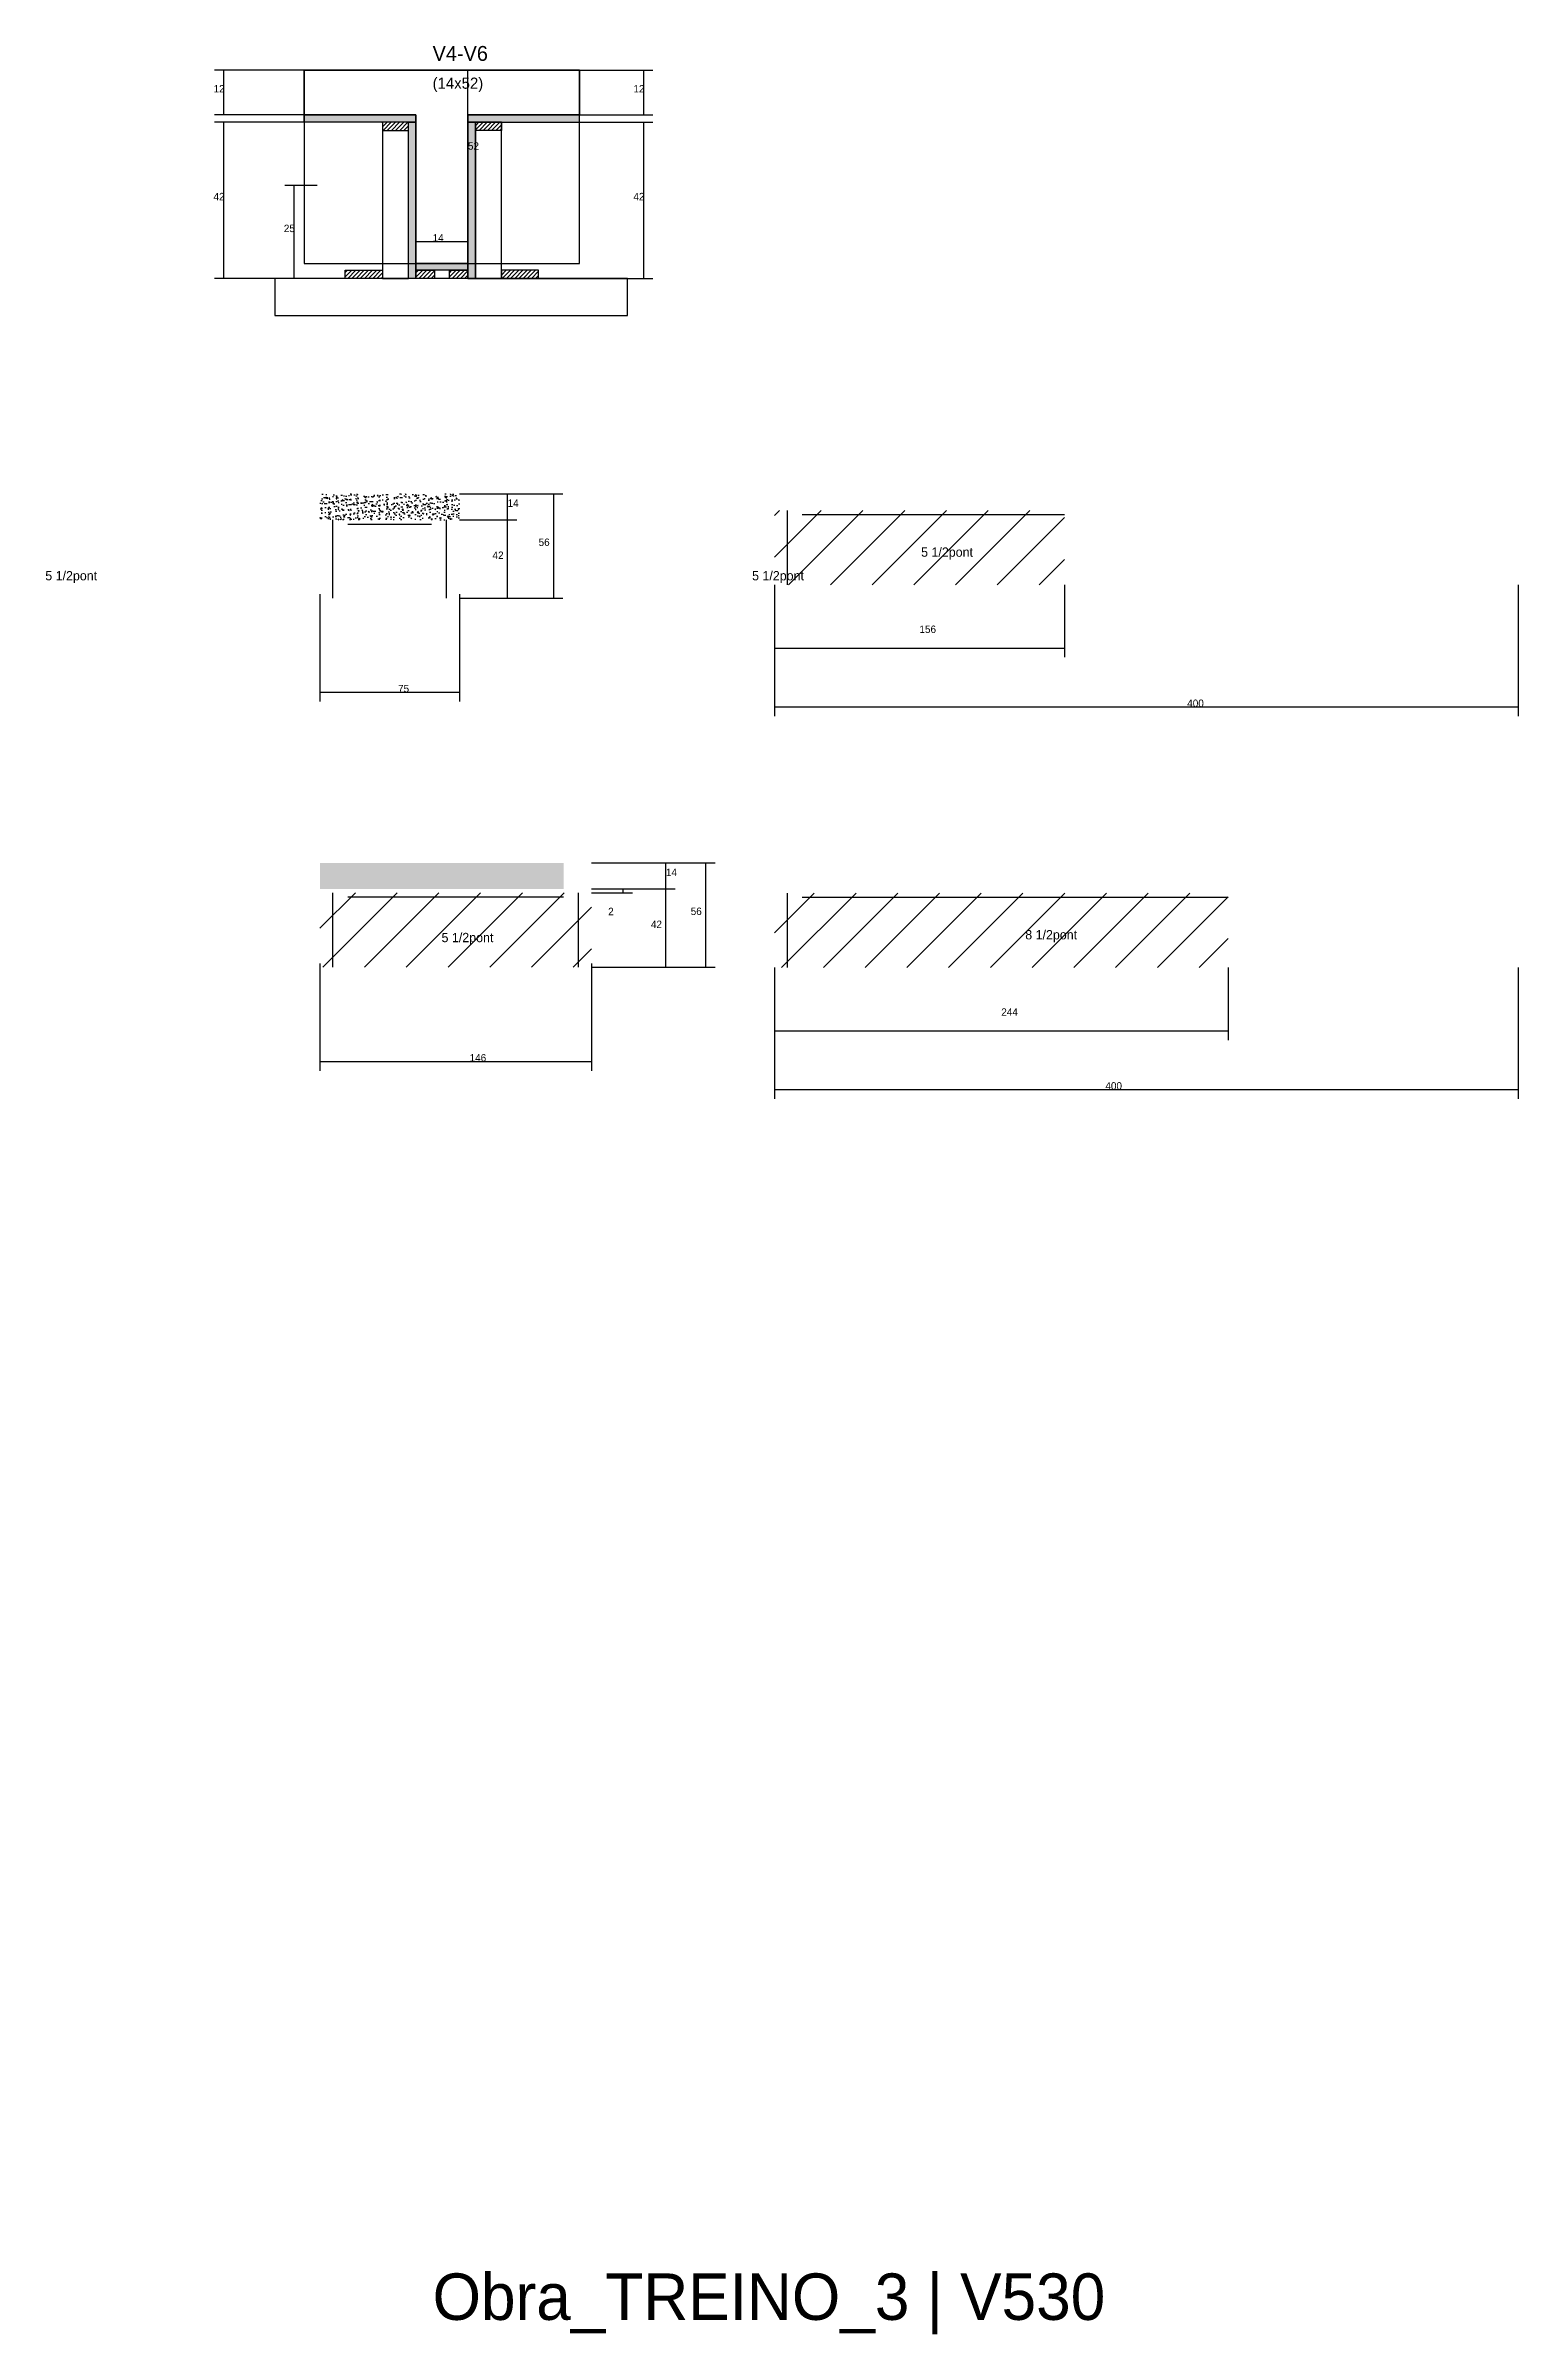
# Model space of a CAD drawing. Header units: metres. Extents: x -2848 to 21926, y -45195 to 1016.
# Drawn here: x 1392 to 2184, y -38618 to -37387 of the extents above; entities that cross this region are included whole.
import ezdxf

# ---------------------------------------------------------------- set-up
doc = ezdxf.new("R2010")
doc.units = ezdxf.units.M
for name, color, linetype in [('CONCRETO', 251, 'Continuous'), ('COTA', 4, 'Continuous'), ('Cota Seção (2x)', 4, 'Continuous'), ('Hachura', 253, 'Continuous'), ('LABEL_ID', 3, 'Continuous'), ('Madeira', 126, 'Continuous'), ('NOMENCLATURA', 7, 'Continuous'), ('Painéis', 200, 'Continuous'), ('SARR_2.2x7', 40, 'Continuous'), ('Texto Seção', 7, 'Continuous')]:
    doc.layers.add(name, color=color, linetype=linetype)

msp = doc.modelspace()

# ---------------------------------------------------------------- texts
at = {"layer": 'COTA'}
for s, p in [('12', (1482.2, -37412)), ('12', (1708, -37412)), ('42', (1482.2, -37470)), ('42', (1708, -37470)), ('25', (1520, -37487.1)), ('14', (1640.3, -37634.9)), ('42', (1632.2, -37662.9)), ('56', (1657, -37655.9)), ('156', (1861.8, -37702.7)), ('75', (1581.4, -37734.6)), ('400', (2005.8, -37742.5)), ('14', (1725.5, -37833.4)), ('2', (1694.4, -37854.5)), ('42', (1717.4, -37861.4)), ('56', (1738.8, -37854.4)), ('244', (1905.8, -37908.6)), ('146', (1619.9, -37933.2)), ('400', (1961.8, -37948.3))]:
    msp.add_text(s, height=4, dxfattribs=at).set_placement(p)
at = {"layer": 'Cota Seção (2x)'}
for s, p in [('52', (1619, -37442.8)), ('14', (1600, -37492.2))]:
    msp.add_text(s, height=4, dxfattribs=at).set_placement(p)
at = {"layer": 'LABEL_ID'}
msp.add_text('Obra_TREINO_3 | V530', height=25, dxfattribs=at).set_placement((1600, -38610))
at = {"layer": 'NOMENCLATURA'}
for s, p in [('5 1/2pont', (1862.7, -37661.7)), ('5 1/2pont', (1391.7, -37674.4)), ('5 1/2pont', (1771.8, -37674.4)), ('5 1/2pont', (1604.8, -37869)), ('8 1/2pont', (1918.7, -37867.5))]:
    msp.add_text(s, height=5, dxfattribs=at).set_placement(p)
at = {"layer": 'Texto Seção'}
for s, height, p in [('V4-V6', 8, (1600, -37395)), ('(14x52)', 6, (1600, -37410))]:
    msp.add_text(s, height=height, dxfattribs=at).set_placement(p)

# ---------------------------------------------------------------- hatches: boundary and pattern name
at = {"layer": 'COTA'}
h = msp.add_hatch(dxfattribs=at)
h.set_pattern_fill('AR-CONC', scale=0.03)
h.paths.add_polyline_path([(1539.4, -37627.9), (1539.4, -37641.9), (1614.4, -37641.9), (1614.4, -37627.9)])
h = msp.add_hatch(dxfattribs=at)
h.set_pattern_fill('AR-CONC', scale=0.03)
h.paths.add_polyline_path([(1539.4, -37826.4), (1539.4, -37840.4), (1670.4, -37840.4), (1670.4, -37826.4)])
at = {"layer": 'Hachura'}
h = msp.add_hatch(color=8, dxfattribs=at)
h.dxf.hatch_style = 1
h.paths.add_polyline_path([(1531, -37428), (1531, -37424), (1531, -37424), (1591, -37424), (1591, -37424), (1591, -37428), (1591, -37428), (1531, -37428)])
h = msp.add_hatch(dxfattribs=at)
h.set_pattern_fill('ANSI31', scale=0.5)
h.paths.add_polyline_path([(1573, -37428), (1573, -37432.4), (1573, -37432.4), (1587, -37432.4), (1587, -37432.4), (1587, -37428), (1587, -37428), (1573, -37428)])
h = msp.add_hatch(color=8, dxfattribs=at)
h.dxf.hatch_style = 1
h.paths.add_polyline_path([(1587, -37428), (1591, -37428), (1591, -37428), (1591, -37512), (1591, -37512), (1587, -37512), (1587, -37512), (1587, -37428)])
h = msp.add_hatch(color=8, dxfattribs=at)
h.dxf.hatch_style = 1
h.paths.add_polyline_path([(1679, -37428), (1679, -37424), (1679, -37424), (1619, -37424), (1619, -37424), (1619, -37428), (1619, -37428), (1679, -37428)])
h = msp.add_hatch(color=8, dxfattribs=at)
h.dxf.hatch_style = 1
h.paths.add_polyline_path([(1623, -37428), (1619, -37428), (1619, -37428), (1619, -37512), (1619, -37512), (1623, -37512), (1623, -37512), (1623, -37428)])
h = msp.add_hatch(dxfattribs=at)
h.set_pattern_fill('ANSI31', scale=0.5)
h.paths.add_polyline_path([(1637, -37428), (1637, -37432.4), (1637, -37432.4), (1623, -37432.4), (1623, -37432.4), (1623, -37428), (1623, -37428), (1637, -37428)])
h = msp.add_hatch(dxfattribs=at)
h.set_pattern_fill('ANSI31', scale=0.5)
h.paths.add_polyline_path([(1553, -37512), (1553, -37507.6), (1553, -37507.6), (1573, -37507.6), (1573, -37507.6), (1573, -37512), (1573, -37512), (1553, -37512)])
h = msp.add_hatch(color=8, dxfattribs=at)
h.dxf.hatch_style = 1
h.paths.add_polyline_path([(1591, -37507.6), (1591, -37504), (1591, -37504), (1619, -37504), (1619, -37504), (1619, -37507.6), (1619, -37507.6), (1591, -37507.6)])
h = msp.add_hatch(dxfattribs=at)
h.set_pattern_fill('ANSI31', scale=0.5)
h.paths.add_polyline_path([(1591, -37512), (1591, -37507.6), (1591, -37507.6), (1601, -37507.6), (1601, -37507.6), (1601, -37512), (1601, -37512), (1591, -37512)])
h = msp.add_hatch(dxfattribs=at)
h.set_pattern_fill('ANSI31', scale=0.5)
h.paths.add_polyline_path([(1609, -37512), (1609, -37507.6), (1609, -37507.6), (1619, -37507.6), (1619, -37507.6), (1619, -37512), (1619, -37512), (1609, -37512)])
h = msp.add_hatch(dxfattribs=at)
h.set_pattern_fill('ANSI31', scale=0.5)
h.paths.add_polyline_path([(1657, -37512), (1657, -37507.6), (1657, -37507.6), (1637, -37507.6), (1637, -37507.6), (1637, -37512), (1637, -37512), (1657, -37512)])
h = msp.add_hatch(dxfattribs=at)
h.set_pattern_fill('ANSI31', scale=5)
h.paths.add_polyline_path([(1939.8, -37676.8), (1939.8, -37636.8), (1783.8, -37636.8), (1783.8, -37676.8)])
h = msp.add_hatch(dxfattribs=at)
h.set_pattern_fill('ANSI31', scale=5)
h.paths.add_polyline_path([(1685.4, -37882.4), (1685.4, -37842.4), (1539.4, -37842.4), (1539.4, -37882.4)])
h = msp.add_hatch(dxfattribs=at)
h.set_pattern_fill('ANSI31', scale=5)
h.paths.add_polyline_path([(2027.8, -37842.6), (1783.8, -37842.6), (1783.8, -37882.6), (2027.8, -37882.6)])

# ---------------------------------------------------------------- linework, layer by layer
at = {"layer": 'CONCRETO'}
for points in [[(1619, -37424), (1619, -37434), (1619, -37504), (1591, -37504), (1591, -37424), (1531, -37424), (1531, -37400), (1619, -37400), (1679, -37400), (1679, -37424)], [(1531, -37504), (1679, -37504), (1679, -37400), (1531, -37400)]]:
    msp.add_lwpolyline(points, close=True, dxfattribs=at)
at = {"layer": 'COTA'}
for p, q in [((1531, -37400), (1482.7, -37400)), ((1487.7, -37424), (1487.7, -37400)), ((1679, -37400), (1718.5, -37400)), ((1713.5, -37424), (1713.5, -37400)), ((1531, -37424), (1482.7, -37424)), ((1531, -37428), (1482.7, -37428)), ((1487.7, -37512), (1487.7, -37428)), ((1637, -37428), (1718.5, -37428)), ((1679, -37424), (1718.5, -37424)), ((1713.5, -37512), (1713.5, -37428)), ((1538, -37462.1), (1520.5, -37462.1)), ((1525.5, -37512), (1525.5, -37462.1)), ((1553, -37512), (1482.7, -37512)), ((1538, -37512), (1520.5, -37512)), ((1657, -37512), (1718.5, -37512)), ((1614.4, -37627.9), (1645.3, -37627.9)), ((1614.4, -37627.9), (1670.1, -37627.9)), ((1640.3, -37641.9), (1640.3, -37627.9)), ((1665.1, -37683.9), (1665.1, -37627.9)), ((1614.4, -37641.9), (1645.3, -37641.9)), ((1614.4, -37641.9), (1645.3, -37641.9)), ((1640.3, -37683.9), (1640.3, -37641.9)), ((1539.4, -37681.9), (1539.4, -37739.6)), ((1614.4, -37681.9), (1614.4, -37739.6)), ((1614.4, -37683.9), (1645.3, -37683.9)), ((1614.4, -37683.9), (1670.1, -37683.9)), ((1783.8, -37676.8), (1783.8, -37747.5)), ((1783.8, -37676.8), (1783.8, -37715.8)), ((1939.8, -37676.8), (1939.8, -37715.8)), ((2183.8, -37676.8), (2183.8, -37747.5)), ((1783.8, -37710.8), (1939.8, -37710.8)), ((1539.4, -37734.6), (1614.4, -37734.6)), ((1783.8, -37742.5), (2183.8, -37742.5)), ((1685.4, -37826.4), (1730.5, -37826.4)), ((1685.4, -37826.4), (1751.9, -37826.4)), ((1725.5, -37840.4), (1725.5, -37826.4)), ((1746.9, -37882.4), (1746.9, -37826.4)), ((1685.4, -37840.4), (1730.5, -37840.4)), ((1685.4, -37840.4), (1730.5, -37840.4)), ((1685.4, -37840.4), (1707.4, -37840.4)), ((1685.4, -37842.4), (1707.4, -37842.4)), ((1702.4, -37842.4), (1702.4, -37840.4)), ((1725.5, -37882.4), (1725.5, -37840.4)), ((1539.4, -37880.4), (1539.4, -37938.2)), ((1685.4, -37880.4), (1685.4, -37938.2)), ((1685.4, -37882.4), (1730.5, -37882.4)), ((1685.4, -37882.4), (1751.9, -37882.4)), ((1783.8, -37882.6), (1783.8, -37921.7)), ((1783.8, -37882.6), (1783.8, -37953.3)), ((2027.8, -37882.6), (2027.8, -37921.7)), ((2183.8, -37882.6), (2183.8, -37953.3)), ((1783.8, -37916.7), (2027.8, -37916.7)), ((1539.4, -37933.2), (1685.4, -37933.2)), ((1783.8, -37948.3), (2183.8, -37948.3))]:
    msp.add_line(p, q, dxfattribs=at)
at = {"layer": 'Cota Seção (2x)'}
for p, q in [((1591, -37400), (1624, -37400)), ((1619, -37504), (1619, -37400)), ((1591, -37504), (1591, -37487.2)), ((1619, -37504), (1619, -37487.2)), ((1591, -37492.2), (1619, -37492.2)), ((1591, -37504), (1624, -37504))]:
    msp.add_line(p, q, dxfattribs=at)
at = {"layer": 'Madeira'}
for points in [[(1573, -37428), (1573, -37432.4), (1587, -37432.4), (1587, -37428)], [(1573, -37512), (1587, -37512), (1587, -37428), (1573, -37428)], [(1637, -37428), (1637, -37432.4), (1623, -37432.4), (1623, -37428)], [(1637, -37428), (1623, -37428), (1623, -37512), (1637, -37512)], [(1515.2, -37532), (1704.8, -37532), (1704.8, -37512), (1515.2, -37512)], [(1553, -37512), (1553, -37507.6), (1573, -37507.6), (1573, -37512)], [(1591, -37512), (1591, -37507.6), (1601, -37507.6), (1601, -37512)], [(1609, -37512), (1609, -37507.6), (1619, -37507.6), (1619, -37512)], [(1657, -37512), (1657, -37507.6), (1637, -37507.6), (1637, -37512)]]:
    msp.add_lwpolyline(points, close=True, dxfattribs=at)
at = {"layer": 'Painéis'}
for p, q in [((1531, -37424), (1591, -37424)), ((1531, -37428), (1531, -37424)), ((1591, -37428), (1591, -37424)), ((1591, -37512), (1591, -37428)), ((1619, -37424), (1679, -37424)), ((1619, -37428), (1619, -37424)), ((1619, -37512), (1619, -37428)), ((1679, -37428), (1679, -37424))]:
    msp.add_line(p, q, dxfattribs=at)
for points in [[(1531, -37428), (1531, -37424), (1591, -37424), (1591, -37428)], [(1587, -37428), (1591, -37428), (1591, -37512), (1587, -37512)], [(1679, -37428), (1679, -37424), (1619, -37424), (1619, -37428)], [(1623, -37428), (1619, -37428), (1619, -37512), (1623, -37512)], [(1591, -37507.6), (1591, -37504), (1619, -37504), (1619, -37507.6)]]:
    msp.add_lwpolyline(points, close=True, dxfattribs=at)
at = {"layer": 'SARR_2.2x7'}
for p, q in [((1790.8, -37676.8), (1790.8, -37636.8)), ((1546.4, -37683.9), (1546.4, -37641.9)), ((1554.4, -37644.1), (1599.4, -37644.1)), ((1607.4, -37683.9), (1607.4, -37641.9)), ((1798.8, -37639), (1939.8, -37639)), ((1546.4, -37882.4), (1546.4, -37842.4)), ((1554.4, -37844.6), (1670.4, -37844.6)), ((1678.4, -37882.4), (1678.4, -37842.4)), ((1790.8, -37882.6), (1790.8, -37842.6)), ((1798.8, -37844.8), (2027.8, -37844.8))]:
    msp.add_line(p, q, dxfattribs=at)

msp.set_redraw_order([(e.dxf.handle, doc.entitydb.next_handle()) for e in msp.query("TEXT MTEXT ATTDEF DIMENSION ARC_DIMENSION")])  # texts and dimensions are drawn at this point

doc.saveas('drawing.dxf')
